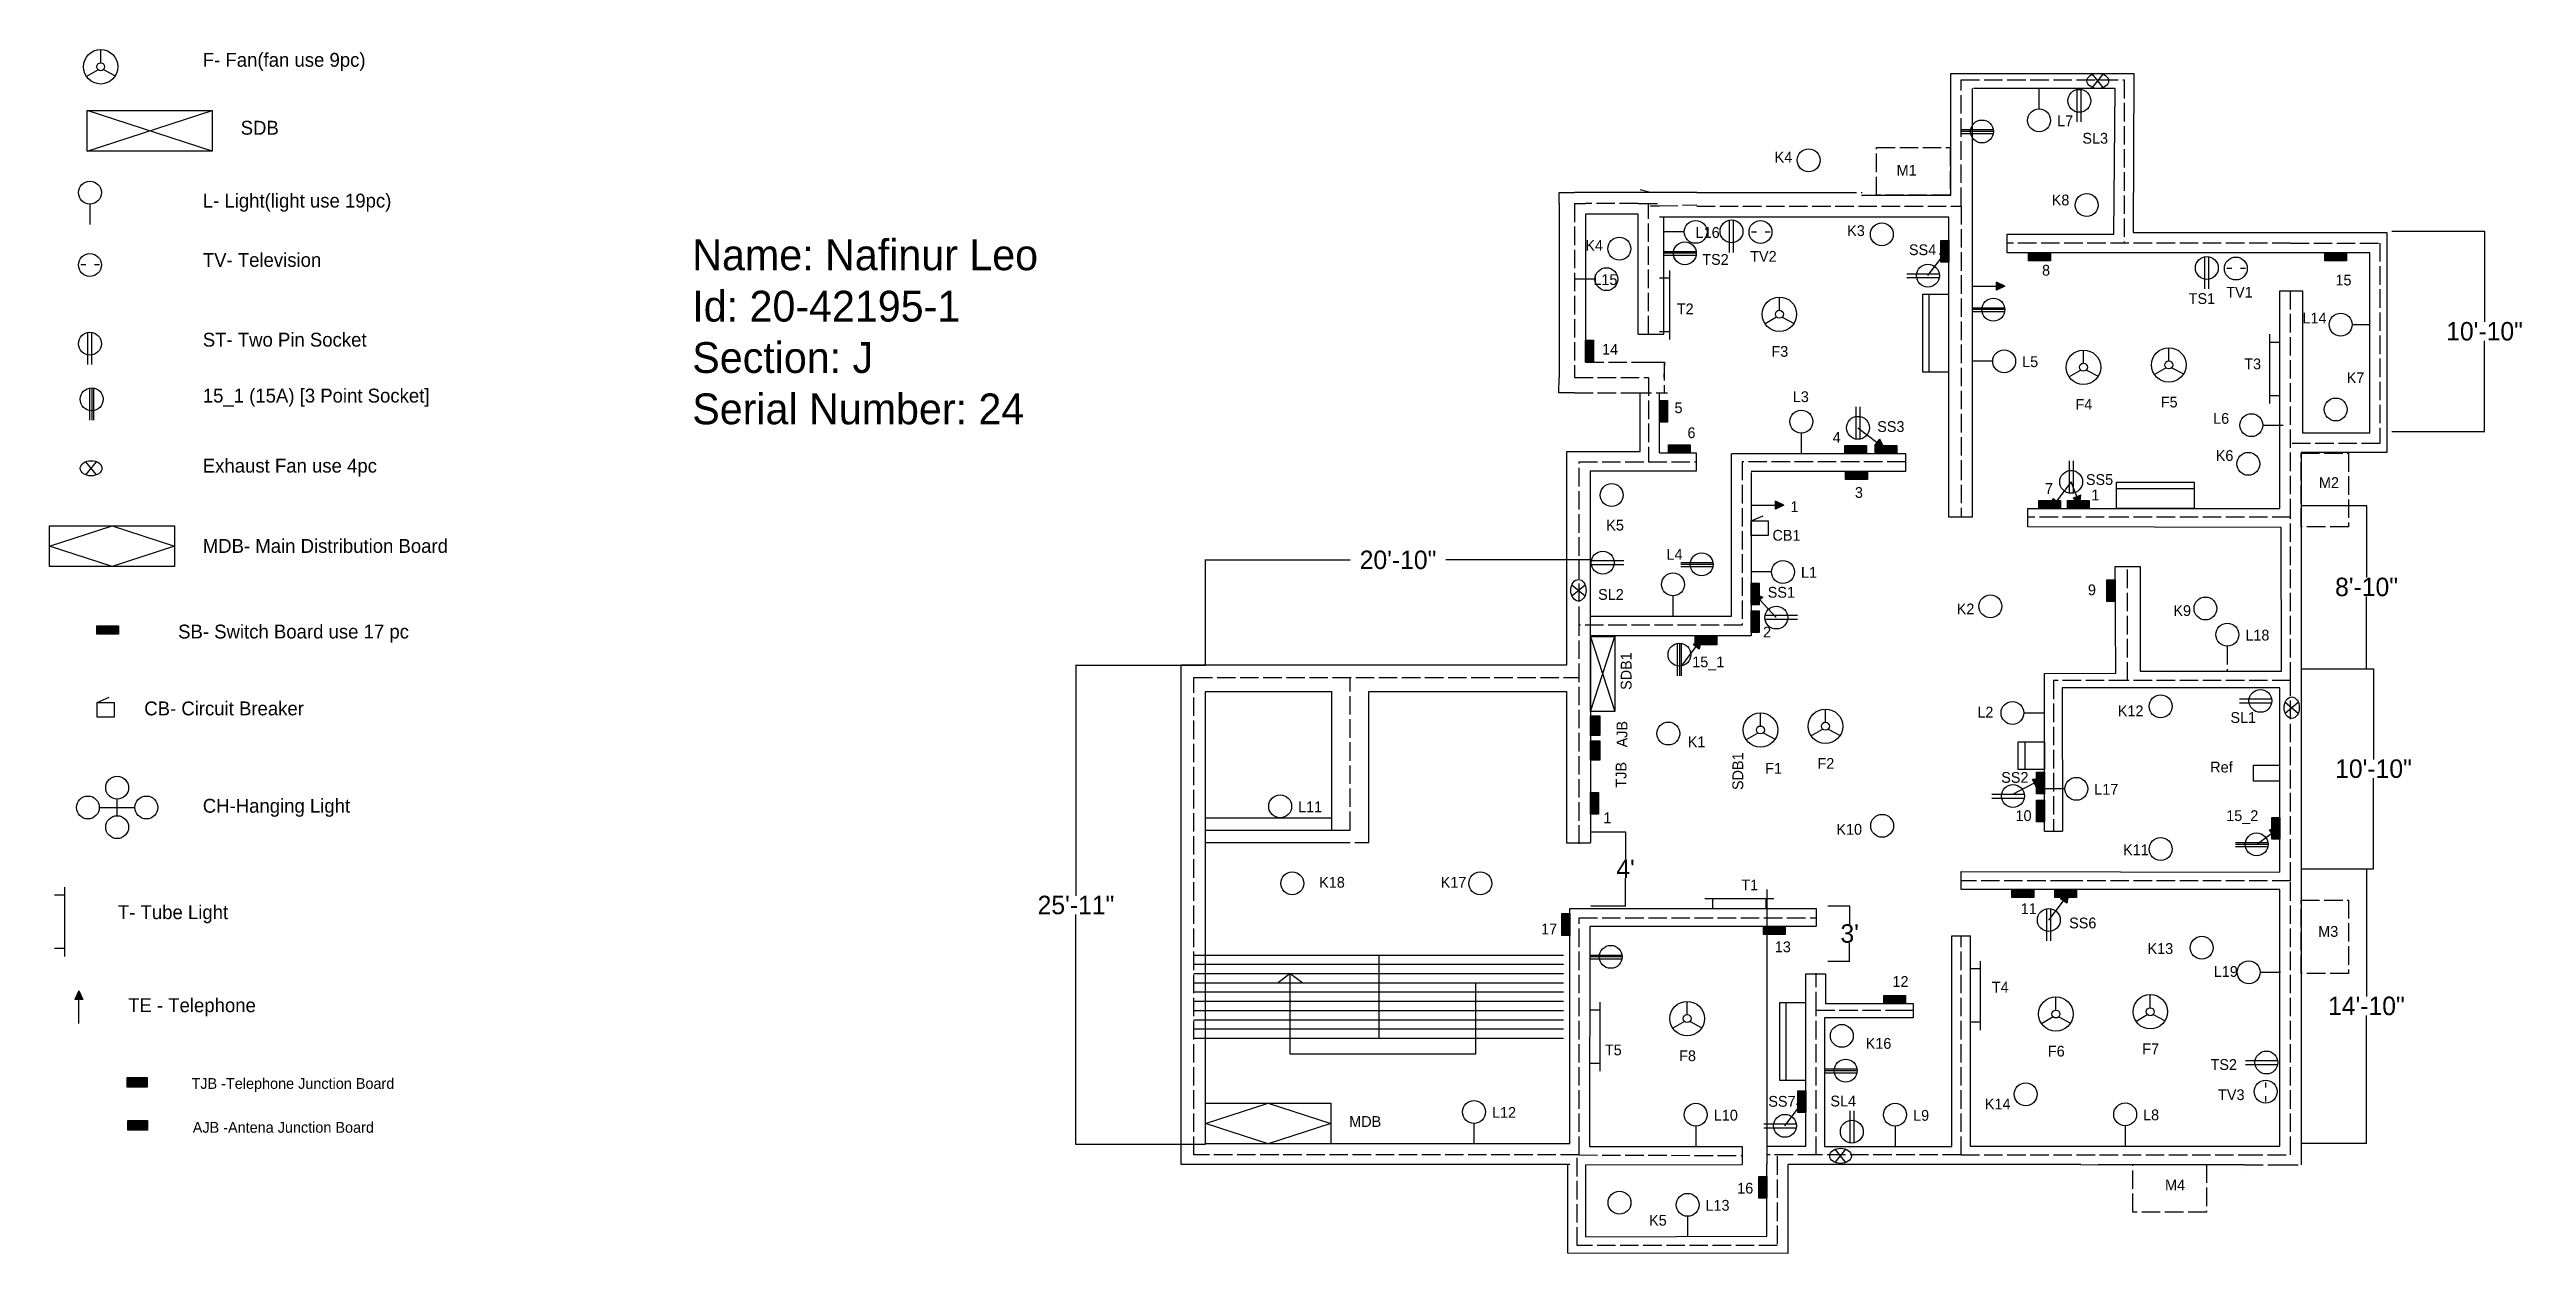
# Model space of a CAD drawing. Header units: feet. Extents: x 5882 to 13044, y -447 to 550.
# Drawn here: x 5882 to 7490, y -447 to 334 of the extents above; entities outside this region: 1.
import ezdxf

# ---------------------------------------------------------------- set-up
doc = ezdxf.new("R2010")
doc.units = ezdxf.units.FT
doc.header["$MEASUREMENT"] = 0
doc.linetypes.add('ACAD_ISO02W100', pattern=[15, 12, -3])
doc.dimstyles.get("Standard").update_dxf_attribs({"dimtxt": 0.18, "dimasz": 0.18, "dimexe": 0.18, "dimexo": 0.0625, "dimgap": 0.09, "dimtad": 0, "dimtih": 1, "dimtoh": 1, "dimdec": 4, "dimzin": 0, "dimdsep": 46, "dimtxsty": 'Standard', "dimcen": 0.09, "dimadec": 0, "dimazin": 0, "dimtfac": 1, "dimtdec": 4, "dimtofl": 0, "dimtmove": 0, "dimatfit": 3, "dimfxl": 1, "dimtolj": 1, "dimtzin": 0, "dimarcsym": 0})

msp = doc.modelspace()

# ---------------------------------------------------------------- texts
at = {"attachment_point": 1}
for s, insert, char_height, width in [('F- Fan(fan use 9pc)', (5981.6, 332.2), 9, 244.912), ('SDB', (6006.2, 288.1), 9, 239.047), ('L- Light(light use 19pc)', (5981.6, 240.8), 9, 226.769), ('{\\C1;Name: Nafinur Leo\\PId: 20-42195-1\\PSection: J\\PSerial Number: 24}', (6299.4, 211.1), 20, 314.875), ('TV- Television', (5981.6, 202.3), 9, 115.317), ('ST- Two Pin Socket', (5981.6, 150.5), 9, 171.366), ('15_1 (15A) [3 Point Socket]', (5981.6, 114.2), 9, 220.374), ('Exhaust Fan use 4pc', (5981.6, 68.7), 9, 222.886), ('MDB- Main Distribution Board', (5981.6, 16.6), 9, 239.047), ('SB- Switch Board use 17 pc', (5965.6, -39), 9, 282.271), ('CB- Circuit Breaker', (5943.6, -88.9), 9, 171.366), ('CH-Hanging Light', (5981.6, -152.1), 9, 171.366), ('T- Tube Light', (5926.5, -221.2), 9, 115.317), ('TE - Telephone', (5933.1, -281.6), 9, 127.161)]:
    msp.add_mtext(s, dxfattribs=dict(at, insert=insert, char_height=char_height, width=width))
at = {"char_height": 7, "attachment_point": 1}
for s, insert in [('L7', (7185.5, 291.6)), ('SL3', (7201.9, 280.3)), ('K4', (7002.1, 268)), ('M1', (7081.3, 259.5)), ('K8', (7182, 240.2)), ('K4', (6879.2, 210.7)), ('L16', (6950.8, 219.1)), ('K3', (7049.2, 220.3)), ('TS2', (6955.1, 201.6)), ('TV2', (6986.2, 203.6)), ('SS4', (7089.3, 207.9)), ('8', (7175.7, 194.6)), ('TV1', (7295.3, 180.3)), ('15', (7366.2, 188.2)), ('T2', (6938.6, 169.5)), ('TS1', (7270.9, 176.2)), ('L14', (7344.8, 163.6)), ('14', (6890.1, 143.3)), ('F3', (7000, 141.9)), ('L5', (7162.8, 135.2)), ('T3', (7307, 133.8)), ('L3', (7013.9, 112.5)), ('K7', (7373.5, 124.8)), ('5', (6937.1, 105.3)), ('F4', (7197.4, 107.5)), ('F5', (7252.8, 109)), ('L6', (7286.8, 98.4)), ('6', (6945.5, 89.1)), ('4', (7039.8, 86.1)), ('SS3', (7068.7, 93.1)), ('K6', (7288.5, 74.3)), ('3', (7054.2, 50.3)), ('7', (7177.6, 52.9)), ('SS5', (7204.2, 58.7)), ('1', (7207.7, 48.7)), ('M2', (7355.5, 56.7)), ('1', (7012.4, 41.1)), ('K5', (6892.8, 29.1)), ('CB1', (7000.7, 22.5)), ('L4', (6931.9, 10.1)), ('SL2', (6887.5, -15.9)), ('SS1', (6997.6, -14.5)), ('L1', (7019.2, -1.6)), ('9', (7205.5, -12.9)), ('K2', (7120.3, -25.3)), ('K9', (7261, -26.4)), ('2', (6994.6, -40.3)), ('L18', (7307.7, -42.3)), ('15_1', (6948.6, -59.7)), ('L2', (7133.7, -92.3)), ('K12', (7224.9, -91.5)), ('SL1', (7298, -95.8)), ('K1', (6945.7, -111.6)), ('F2', (7029.9, -125.6)), ('Ref', (7284.9, -128)), ('F1', (6996, -128.8)), ('SS2', (7149.2, -134.7)), ('L17', (7209.6, -142.4)), ('L11', (6692.7, -153.8)), ('10', (7158.5, -159.5)), ('15_2', (7295.3, -159.5)), ('1', (6890.9, -160.9)), ('K10', (7042.2, -168.4)), ('K11', (7228.3, -181.7)), ('K18', (6706.4, -202.8)), ('K17', (6785.3, -202.8)), ('T1', (6980.5, -204.5)), ('11', (7161.9, -219.9)), ('17', (6850.5, -233.1)), ('SS6', (7193.3, -229.2)), ('M3', (7355, -234.7)), ('13', (7002.2, -244.7)), ('K13', (7244.2, -245.8)), ('12', (7078.6, -267.2)), ('T4', (7143.1, -270.9)), ('L19', (7287.2, -260.7)), ('T5', (6891.9, -311.6)), ('F8', (6940.1, -315.4)), ('K16', (7061.2, -307.4)), ('F6', (7179.5, -312.4)), ('F7', (7240.8, -310.9)), ('TS2', (7285.1, -321.1)), ('TJB -Telephone Junction Board', (5974.3, -333.4)), ('L12', (6818.6, -352.2)), ('SS7', (6998, -345)), ('SL4', (7038.3, -344.8)), ('K14', (7138.6, -346.7)), ('L8', (7241.3, -353.8)), ('TV3', (7290, -340.7)), ('AJB -Antena Junction Board', (5975.1, -361.9)), ('MDB', (6725.9, -358.1)), ('L10', (6962.6, -354)), ('L9', (7092, -354.1)), ('16', (6977.8, -401.4)), ('M4', (7255.6, -399.3)), ('L13', (6957.2, -412.5)), ('K5', (6920.6, -422.2))]:
    msp.add_mtext_dynamic_manual_height_columns(s, width=236.45, gutter_width=1, heights=[0], dxfattribs=dict(at, insert=insert))
at = {"insert": (6879.2, 188.5), "char_height": 7, "attachment_point": 1}
msp.add_mtext_dynamic_manual_height_columns('  L15', width=236.45, gutter_width=1, heights=[0], dxfattribs=at).dxf.set("width", 261.786)
at = {"char_height": 7, "attachment_point": 1, "rotation": 90}
for s, insert in [('SDB1', (6902.2, -81.4)), ('AJB', (6899.5, -118.7)), ('SDB1', (6974.7, -146.4)), ('TJB', (6898.9, -144.8))]:
    msp.add_mtext_dynamic_manual_height_columns(s, width=236.45, gutter_width=1, heights=[0], dxfattribs=dict(at, insert=insert))

# ---------------------------------------------------------------- blocks, each defined once
blk = doc.blocks.new('*D3')
at = {"color": 0, "linetype": 'ByBlock', "lineweight": -2, "transparency": 16777216}
for p, q in [((7344.7, -197.6), (7386.5, -197.6)), ((7386.3, -197.8), (7386.3, -280.5)), ((7386.3, -375.5), (7386.3, -292.7)), ((7344.7, -375.6), (7386.5, -375.6))]:
    blk.add_line(p, q, dxfattribs=at)
at = {"color": 0, "linetype": 'ByBlock', "transparency": 16777216}
for points in [[(7386.3, -197.8), (7386.4, -197.8), (7386.3, -197.6)], [(7386.3, -375.5), (7386.4, -375.5), (7386.3, -375.6)]]:
    blk.add_solid(points, dxfattribs=at)
at = {"layer": 'Defpoints', "color": 0, "linetype": 'ByBlock', "transparency": 16777216}
for p in [(7344.6, -197.6), (7386.3, -197.6), (7344.6, -375.6)]:
    blk.add_point(p, dxfattribs=at)
at = {"color": 0, "linetype": 'ByBlock', "transparency": 16777216, "insert": (7386.3, -286.6), "char_height": 12, "attachment_point": 5}
blk.add_mtext('\\A1;14\'-10"', dxfattribs=at)
blk = doc.blocks.new('*D4')
at = {"color": 0, "linetype": 'ByBlock', "lineweight": -2, "transparency": 16777216}
for p, q in [((7344.7, -67.6), (7391, -67.6)), ((7390.9, -67.8), (7390.9, -126.5)), ((7390.9, -197.5), (7390.9, -138.7)), ((7344.7, -197.6), (7391, -197.6))]:
    blk.add_line(p, q, dxfattribs=at)
at = {"color": 0, "linetype": 'ByBlock', "transparency": 16777216}
for points in [[(7390.8, -67.8), (7390.9, -67.8), (7390.9, -67.6)], [(7390.8, -197.5), (7390.9, -197.5), (7390.9, -197.6)]]:
    blk.add_solid(points, dxfattribs=at)
at = {"layer": 'Defpoints', "color": 0, "linetype": 'ByBlock', "transparency": 16777216}
for p in [(7344.6, -67.6), (7390.9, -67.6), (7344.6, -197.6)]:
    blk.add_point(p, dxfattribs=at)
at = {"color": 0, "linetype": 'ByBlock', "transparency": 16777216, "insert": (7390.9, -132.6), "char_height": 12, "attachment_point": 5}
blk.add_mtext('\\A1;10\'-10"', dxfattribs=at)
blk = doc.blocks.new('*D5')
at = {"color": 0, "linetype": 'ByBlock', "lineweight": -2, "transparency": 16777216}
for p, q in [((7344.7, 38.4), (7386.6, 38.4)), ((7386.4, 38.2), (7386.4, -8.5)), ((7386.4, -67.5), (7386.4, -20.7)), ((7344.7, -67.6), (7386.6, -67.6))]:
    blk.add_line(p, q, dxfattribs=at)
at = {"color": 0, "linetype": 'ByBlock', "transparency": 16777216}
for points in [[(7386.3, 38.2), (7386.4, 38.2), (7386.4, 38.4)], [(7386.3, -67.5), (7386.4, -67.5), (7386.4, -67.6)]]:
    blk.add_solid(points, dxfattribs=at)
at = {"layer": 'Defpoints', "color": 0, "linetype": 'ByBlock', "transparency": 16777216}
for p in [(7344.6, 38.4), (7386.4, 38.4), (7344.6, -67.6)]:
    blk.add_point(p, dxfattribs=at)
at = {"color": 0, "linetype": 'ByBlock', "transparency": 16777216, "insert": (7386.4, -14.6), "char_height": 12, "attachment_point": 5}
blk.add_mtext('\\A1;8\'-10"', dxfattribs=at)
blk = doc.blocks.new('*D6')
at = {"color": 0, "linetype": 'ByBlock', "lineweight": -2, "transparency": 16777216}
for p, q in [((7402.7, 216.4), (7463.2, 216.4)), ((7463, 216.2), (7463, 157.5)), ((7463, 86.5), (7463, 145.3)), ((7402.7, 86.4), (7463.2, 86.4))]:
    blk.add_line(p, q, dxfattribs=at)
at = {"color": 0, "linetype": 'ByBlock', "transparency": 16777216}
for points in [[(7463, 216.2), (7463.1, 216.2), (7463, 216.4)], [(7463, 86.5), (7463.1, 86.5), (7463, 86.4)]]:
    blk.add_solid(points, dxfattribs=at)
at = {"layer": 'Defpoints', "color": 0, "linetype": 'ByBlock', "transparency": 16777216}
for p in [(7402.6, 216.4), (7463, 216.4), (7402.6, 86.4)]:
    blk.add_point(p, dxfattribs=at)
at = {"color": 0, "linetype": 'ByBlock', "transparency": 16777216, "insert": (7463, 151.4), "char_height": 12, "attachment_point": 5}
blk.add_mtext('\\A1;10\'-10"', dxfattribs=at)
blk = doc.blocks.new('*D7')
at = {"color": 0, "linetype": 'ByBlock', "lineweight": -2, "transparency": 16777216}
for p, q in [((6632.5, -65.6), (6548.3, -65.6)), ((6548.5, -65.8), (6548.5, -215)), ((6548.5, -376.4), (6548.5, -227.2)), ((6632.5, -376.6), (6548.3, -376.6))]:
    blk.add_line(p, q, dxfattribs=at)
at = {"color": 0, "linetype": 'ByBlock', "transparency": 16777216}
for points in [[(6548.5, -65.8), (6548.6, -65.8), (6548.5, -65.6)], [(6548.5, -376.4), (6548.6, -376.4), (6548.5, -376.6)]]:
    blk.add_solid(points, dxfattribs=at)
at = {"layer": 'Defpoints', "color": 0, "linetype": 'ByBlock', "transparency": 16777216}
for p in [(6548.5, -65.6), (6632.6, -65.6), (6632.6, -376.6)]:
    blk.add_point(p, dxfattribs=at)
at = {"color": 0, "linetype": 'ByBlock', "transparency": 16777216, "insert": (6548.5, -221.1), "char_height": 12, "attachment_point": 5}
blk.add_mtext('\\A1;25\'-11"', dxfattribs=at)
blk = doc.blocks.new('*D8')
at = {"color": 0, "linetype": 'ByBlock', "lineweight": -2, "transparency": 16777216}
for p, q in [((6632.6, -65.6), (6632.6, 3.2)), ((6632.8, 3), (6726.5, 3)), ((6882.4, 3), (6788.7, 3)), ((6882.6, -65.6), (6882.6, 3.2))]:
    blk.add_line(p, q, dxfattribs=at)
at = {"color": 0, "linetype": 'ByBlock', "transparency": 16777216}
for points in [[(6632.8, 3), (6632.8, 2.9), (6632.6, 3)], [(6882.4, 3), (6882.4, 2.9), (6882.6, 3)]]:
    blk.add_solid(points, dxfattribs=at)
at = {"layer": 'Defpoints', "color": 0, "linetype": 'ByBlock', "transparency": 16777216}
for p in [(6882.6, 3), (6632.6, -65.6), (6882.6, -65.6)]:
    blk.add_point(p, dxfattribs=at)
at = {"color": 0, "linetype": 'ByBlock', "transparency": 16777216, "insert": (6757.6, 3), "char_height": 12, "attachment_point": 5}
blk.add_mtext('\\A1;20\'-10"', dxfattribs=at)
blk = doc.blocks.new('*D9')
at = {"color": 0, "linetype": 'ByBlock', "lineweight": -2, "transparency": 16777216}
for p, q in [((6882.7, -173.6), (6905.5, -173.6)), ((6905.3, -173.8), (6905.3, -191.5)), ((6905.3, -221.5), (6905.3, -203.7)), ((6882.7, -221.6), (6905.5, -221.6))]:
    blk.add_line(p, q, dxfattribs=at)
at = {"color": 0, "linetype": 'ByBlock', "transparency": 16777216}
for points in [[(6905.3, -173.8), (6905.4, -173.8), (6905.3, -173.6)], [(6905.3, -221.5), (6905.4, -221.5), (6905.3, -221.6)]]:
    blk.add_solid(points, dxfattribs=at)
at = {"layer": 'Defpoints', "color": 0, "linetype": 'ByBlock', "transparency": 16777216}
for p in [(6882.6, -173.6), (6882.6, -221.6), (6905.3, -221.6)]:
    blk.add_point(p, dxfattribs=at)
at = {"color": 0, "linetype": 'ByBlock', "transparency": 16777216, "insert": (6905.3, -197.6), "char_height": 12, "attachment_point": 5}
blk.add_mtext("\\A1;4'", dxfattribs=at)
blk = doc.blocks.new('*D10')
at = {"color": 0, "linetype": 'ByBlock', "lineweight": -2, "transparency": 16777216}
for p, q in [((7036.7, -221.6), (7051, -221.6)), ((7050.8, -221.8), (7050.8, -233.5)), ((7050.8, -257.5), (7050.8, -245.7)), ((7036.7, -257.6), (7051, -257.6))]:
    blk.add_line(p, q, dxfattribs=at)
at = {"color": 0, "linetype": 'ByBlock', "transparency": 16777216}
for points in [[(7050.8, -221.8), (7050.8, -221.8), (7050.8, -221.6)], [(7050.8, -257.5), (7050.8, -257.5), (7050.8, -257.6)]]:
    blk.add_solid(points, dxfattribs=at)
at = {"layer": 'Defpoints', "color": 0, "linetype": 'ByBlock', "transparency": 16777216}
for p in [(7036.6, -221.6), (7036.6, -257.6), (7050.8, -257.6)]:
    blk.add_point(p, dxfattribs=at)
at = {"color": 0, "linetype": 'ByBlock', "transparency": 16777216, "insert": (7050.8, -239.6), "char_height": 12, "attachment_point": 5}
blk.add_mtext("\\A1;3'", dxfattribs=at)

# ---------------------------------------------------------------- dimensions: what is measured, and where the dimension line sits
at = {"linetype": 'ByBlock'}
for base, p1, p2, picture, middle in [((7463, 216.4), (7402.6, 86.4), (7402.6, 216.4), '*D6', (7463, 151.4)), ((7386.4, 38.4), (7344.6, -67.6), (7344.6, 38.4), '*D5', (7386.4, -14.6)), ((6548.5, -65.6), (6632.6, -376.6), (6632.6, -65.6), '*D7', (6548.5, -221.1)), ((7390.9, -67.6), (7344.6, -197.6), (7344.6, -67.6), '*D4', (7390.9, -132.6)), ((7386.3, -197.6), (7344.6, -375.6), (7344.6, -197.6), '*D3', (7386.3, -286.6)), ((7050.8, -257.6), (7036.6, -221.6), (7036.6, -257.6), '*D10', (7050.8, -239.6))]:
    dim = msp.add_linear_dim(base=base, p1=p1, p2=p2, angle=90, dimstyle='Standard', override={"dimtxt": 12, "dimdec": 0, "dimlunit": 3}, dxfattribs=at)
    dim.commit()
    dim.dimension.update_dxf_attribs({"geometry": picture, "text_midpoint": middle})
dim = msp.add_linear_dim(base=(6882.6, 3), p1=(6632.6, -65.6), p2=(6882.6, -65.6), dimstyle='Standard', override={"dimtxt": 12, "dimdec": 0, "dimlunit": 3}, dxfattribs=at)
dim.commit()
dim.dimension.update_dxf_attribs({"geometry": '*D8', "text_midpoint": (6757.6, 3)})
dim = msp.add_aligned_dim(p1=(6882.6, -173.6), p2=(6882.6, -221.6), distance=22.7, dimstyle='Standard', override={"dimtxt": 12, "dimdec": 0, "dimlunit": 3}, dxfattribs=at)
dim.commit()
dim.dimension.update_dxf_attribs({"geometry": '*D9', "text_midpoint": (6905.3, -197.6)})

# ---------------------------------------------------------------- hatches: boundary and pattern name
at = {"linetype": 'ByBlock'}
h = msp.add_hatch(color=256, dxfattribs=at)
h.dxf.hatch_style = 1
h.paths.add_polyline_path([(7109.9, 196.3), (7115.2, 196.3), (7115.2, 210.4), (7109.9, 210.4)])
h = msp.add_hatch(color=256, dxfattribs=at)
h.dxf.hatch_style = 1
h.paths.add_polyline_path([(7114.4, 204.5), (7109.1, 201.7), (7113.2, 198.5)])
h = msp.add_hatch(color=256, dxfattribs=at)
h.dxf.hatch_style = 1
h.paths.add_polyline_path([(7181.1, 197.1), (7181.1, 202.3), (7167, 202.3), (7167, 197.1)])
h = msp.add_hatch(color=256, dxfattribs=at)
h.dxf.hatch_style = 1
h.paths.add_polyline_path([(7373.4, 197.1), (7373.4, 202.3), (7359.3, 202.3), (7359.3, 197.1)])
h = msp.add_hatch(color=256, dxfattribs=at)
h.dxf.hatch_style = 1
h.paths.add_polyline_path([(7151.6, 180.8), (7146.2, 183.4), (7146.2, 178.2)])
h = msp.add_hatch(color=256, dxfattribs=at)
h.dxf.hatch_style = 1
h.paths.add_polyline_path([(6879.2, 131.5), (6884.5, 131.5), (6884.5, 145.6), (6879.2, 145.6)])
h = msp.add_hatch(color=256, dxfattribs=at)
h.dxf.hatch_style = 1
h.paths.add_polyline_path([(6927.3, 92.4), (6932.6, 92.4), (6932.6, 106.5), (6927.3, 106.5)])
h = msp.add_hatch(color=256, dxfattribs=at)
h.dxf.hatch_style = 1
h.paths.add_polyline_path([(7073, 76), (7070.3, 81.4), (7067.1, 77.2)])
h = msp.add_hatch(color=256, dxfattribs=at)
h.dxf.hatch_style = 1
h.paths.add_polyline_path([(6947.2, 77.8), (6933.1, 77.8), (6933.1, 72.6), (6947.2, 72.6)])
h = msp.add_hatch(color=256, dxfattribs=at)
h.dxf.hatch_style = 1
h.paths.add_polyline_path([(7061.7, 77.4), (7047.6, 77.4), (7047.6, 72.2), (7061.7, 72.2)])
h = msp.add_hatch(color=256, dxfattribs=at)
h.dxf.hatch_style = 1
h.paths.add_polyline_path([(7081.5, 77.4), (7067.4, 77.4), (7067.4, 72.2), (7081.5, 72.2)])
h = msp.add_hatch(color=256, dxfattribs=at)
h.dxf.hatch_style = 1
h.paths.add_polyline_path([(7062.3, 60.5), (7048.2, 60.5), (7048.2, 55.2), (7062.3, 55.2)])
h = msp.add_hatch(color=256, dxfattribs=at)
h.dxf.hatch_style = 1
h.paths.add_polyline_path([(7008, 38.5), (7002.6, 41.1), (7002.6, 35.9)])
h = msp.add_hatch(color=256, dxfattribs=at)
h.dxf.hatch_style = 1
h.paths.add_polyline_path([(7187.7, 41.7), (7173.6, 41.7), (7173.6, 36.4), (7187.7, 36.4)])
h = msp.add_hatch(color=256, dxfattribs=at)
h.dxf.hatch_style = 1
h.paths.add_polyline_path([(7181.8, 36.9), (7187.1, 39.6), (7183, 42.8)])
h = msp.add_hatch(color=256, dxfattribs=at)
h.dxf.hatch_style = 1
h.paths.add_polyline_path([(7206.3, 41.7), (7192.2, 41.7), (7192.2, 36.4), (7206.3, 36.4)])
h = msp.add_hatch(color=256, dxfattribs=at)
h.dxf.hatch_style = 1
h.paths.add_polyline_path([(7200.8, 45.1), (7195.9, 43.2), (7200.3, 39.1)])
h = msp.add_hatch(color=256, dxfattribs=at)
h.dxf.hatch_style = 1
h.paths.add_polyline_path([(6986.8, -26.1), (6992.1, -26.1), (6992.1, -12), (6986.8, -12)])
h = msp.add_hatch(color=256, dxfattribs=at)
h.dxf.hatch_style = 1
h.paths.add_polyline_path([(7217.8, -24), (7223.1, -24), (7223.1, -9.9), (7217.8, -9.9)])
h = msp.add_hatch(color=256, dxfattribs=at)
h.dxf.hatch_style = 1
h.paths.add_polyline_path([(6986.8, -44.2), (6992.1, -44.2), (6992.1, -30.1), (6986.8, -30.1)])
h = msp.add_hatch(color=256, dxfattribs=at)
h.dxf.hatch_style = 1
h.paths.add_polyline_path([(6988.8, -18.9), (6990.6, -24.7), (6994.4, -21.1)])
h = msp.add_hatch(color=256, dxfattribs=at)
h.dxf.hatch_style = 1
h.paths.add_polyline_path([(5926.8, -45.1), (5926.8, -39.8), (5912.7, -39.8), (5912.7, -45.1)])
h = msp.add_hatch(color=256, dxfattribs=at)
h.dxf.hatch_style = 1
h.paths.add_polyline_path([(6950.5, -46.8), (6950.5, -52.1), (6964.6, -52.1), (6964.6, -46.8)])
h = msp.add_hatch(color=256, dxfattribs=at)
h.dxf.hatch_style = 1
h.paths.add_polyline_path([(6954.4, -49), (6949.1, -51.8), (6953.2, -54.9)])
h = msp.add_hatch(color=256)
h.dxf.hatch_style = 1
h.paths.add_polyline_path([(6888.7, -98.3), (6882.5, -98.3), (6882.5, -111), (6888.7, -111)])
h = msp.add_hatch(color=256)
h.dxf.hatch_style = 1
h.paths.add_polyline_path([(6888.7, -114.4), (6882.5, -114.4), (6882.5, -127.1), (6888.7, -127.1)])
h = msp.add_hatch(color=256, dxfattribs=at)
h.dxf.hatch_style = 1
h.paths.add_polyline_path([(7175.6, -139.3), (7169.6, -139.5), (7172, -144.2)])
h = msp.add_hatch(color=256, dxfattribs=at)
h.dxf.hatch_style = 1
h.paths.add_polyline_path([(7172.1, -148.8), (7177.3, -148.8), (7177.3, -134.7), (7172.1, -134.7)])
h = msp.add_hatch(color=256, dxfattribs=at)
h.dxf.hatch_style = 1
h.paths.add_polyline_path([(6882.5, -162.1), (6887.8, -162.1), (6887.8, -148), (6882.5, -148)])
h = msp.add_hatch(color=256, dxfattribs=at)
h.dxf.hatch_style = 1
h.paths.add_polyline_path([(7172.1, -167.1), (7177.3, -167.1), (7177.3, -153), (7172.1, -153)])
h = msp.add_hatch(color=256, dxfattribs=at)
h.dxf.hatch_style = 1
h.paths.add_polyline_path([(7329.2, -171.1), (7323.3, -172.2), (7326.4, -176.4)])
h = msp.add_hatch(color=256, dxfattribs=at)
h.dxf.hatch_style = 1
h.paths.add_polyline_path([(7324.8, -178.3), (7330.1, -178.3), (7330.1, -164.2), (7324.8, -164.2)])
h = msp.add_hatch(color=256, dxfattribs=at)
h.dxf.hatch_style = 1
h.paths.add_polyline_path([(7170.4, -211), (7156.2, -211), (7156.2, -216.2), (7170.4, -216.2)])
h = msp.add_hatch(color=256, dxfattribs=at)
h.dxf.hatch_style = 1
h.paths.add_polyline_path([(7198.1, -211), (7184, -211), (7184, -216.2), (7198.1, -216.2)])
h = msp.add_hatch(color=256, dxfattribs=at)
h.dxf.hatch_style = 1
h.paths.add_polyline_path([(7192.9, -213.9), (7187.5, -216.7), (7191.7, -219.8)])
h = msp.add_hatch(color=256, dxfattribs=at)
h.dxf.hatch_style = 1
h.paths.add_polyline_path([(6864, -240.8), (6869.2, -240.8), (6869.2, -226.6), (6864, -226.6)])
h = msp.add_hatch(color=256, dxfattribs=at)
h.dxf.hatch_style = 1
h.paths.add_polyline_path([(7008.9, -234.9), (6994.8, -234.9), (6994.8, -240.1), (7008.9, -240.1)])
h = msp.add_hatch(color=256, dxfattribs=at)
h.dxf.hatch_style = 1
h.paths.add_polyline_path([(5901.2, -276.8), (5898.6, -282.3), (5903.8, -282.3)])
h = msp.add_hatch(color=256, dxfattribs=at)
h.dxf.hatch_style = 1
h.paths.add_polyline_path([(7087.1, -279.8), (7073, -279.8), (7073, -285), (7087.1, -285)])
h = msp.add_hatch(color=256)
h.dxf.hatch_style = 1
h.paths.add_polyline_path([(5932.6, -333), (5932.6, -339.2), (5945.4, -339.2), (5945.4, -333)])
h = msp.add_hatch(color=256, dxfattribs=at)
h.dxf.hatch_style = 1
h.paths.add_polyline_path([(7021.6, -347.5), (7016.2, -350.3), (7020.4, -353.5)])
h = msp.add_hatch(color=256, dxfattribs=at)
h.dxf.hatch_style = 1
h.paths.add_polyline_path([(7017.1, -355.7), (7022.4, -355.7), (7022.4, -341.6), (7017.1, -341.6)])
h = msp.add_hatch(color=256)
h.dxf.hatch_style = 1
h.paths.add_polyline_path([(5932.9, -361), (5932.9, -367.2), (5945.7, -367.2), (5945.7, -361)])
h = msp.add_hatch(color=256, dxfattribs=at)
h.dxf.hatch_style = 1
h.paths.add_polyline_path([(6991.8, -411.4), (6997, -411.4), (6997, -397.3), (6991.8, -397.3)])

# ---------------------------------------------------------------- linework, layer by layer
at = {"linetype": 'ACAD_ISO02W100'}
for p, q in [((13043.6, 540.2), (13043.6, 550.5)), ((7123.1, 232.8), (7123.1, 314.7)), ((7123.1, 314.7), (7229.1, 314.7)), ((7229.1, 314.7), (7229.1, 208.7)), ((6921.4, 241.5), (6914.7, 243.2)), ((7043.3, 241.5), (7059, 241.5)), ((6872.2, 234.4), (6872.2, 121.5)), ((6872.2, 234.4), (6872.2, 121.5)), ((6913.4, 234.5), (6879.2, 234.5)), ((6920.1, 149.5), (6920.1, 232.9)), ((6920.2, 232.8), (6920.2, 234.5)), ((6921.4, 232.9), (6927.3, 232.9)), ((6921.5, 232.8), (6921.5, 232.9)), ((6927.3, 232.9), (6951.5, 233.5)), ((6951.5, 232.8), (7123.1, 232.8)), ((7123.1, 232.8), (7123.1, 66.8)), ((7130.1, 232.7), (7130.1, 232.7)), ((7337.1, 208.7), (7153.1, 208.7)), ((7337.1, 208.7), (7395.1, 208.7)), ((7395.1, 208.7), (7395.1, 78.7)), ((7337.1, 30.7), (7337.1, 178.7)), ((7377, 155.8), (7388.5, 155.8)), ((6879.2, 131.5), (6920.1, 131.5)), ((6930.3, 131.5), (6930.3, 111.5)), ((6872.2, 121.5), (6920.1, 121.5)), ((6920.1, 121.5), (6920.1, 66.7)), ((6872.2, 111.5), (6910.1, 111.5)), ((6910.1, 111.5), (6932.6, 111.5)), ((6875.1, -39.3), (6875.1, 66.7)), ((6875.1, 66.7), (6951.1, 66.7)), ((7087.1, 66.8), (6981.1, 66.7)), ((6981.1, 66.7), (6981.1, -39.3)), ((7123.1, 66.8), (7123.1, 30.5)), ((7395.1, 78.7), (7337.1, 78.7)), ((7231.1, 30.7), (7166.4, 30.7)), ((7337.1, 30.7), (7231.1, 30.7)), ((7337.1, -75.3), (7337.1, 30.7)), ((7231.1, -75.3), (7231.1, -1.3)), ((6875.1, -181.3), (6875.1, -39.3)), ((6981.1, -39.3), (6875.1, -39.3)), ((7296, -52.9), (7296, -69.3)), ((6625.1, -383.3), (6625.1, -73.3)), ((6625.1, -73.3), (6875.1, -73.3)), ((6726.6, -172.4), (6726.6, -73.3)), ((7231.1, -75.3), (7183.1, -75.3)), ((7183.1, -75.3), (7183.1, -75.3)), ((7183.1, -75.3), (7183.1, -173.3)), ((7337.1, -75.3), (7231.1, -75.3)), ((7337.1, -205.3), (7337.1, -75.3)), ((6714.6, -172.4), (6726.6, -172.4)), ((6738.6, -180.4), (6738.6, -172.4)), ((6714.6, -180.4), (6738.6, -180.4)), ((7193.1, -205.3), (7123.1, -205.3)), ((7337.1, -205.3), (7193.1, -205.3)), ((7337.1, -383.3), (7337.1, -205.3)), ((6875.1, -383.3), (6875.1, -229.3)), ((6875.1, -229.3), (7029.1, -229.3)), ((6993.1, -229.3), (6993.1, -229.3)), ((7123.1, -383.3), (7123.1, -241.3)), ((7123.1, -241.3), (7123.1, -241.3)), ((7029.1, -289.3), (7029.1, -265.3)), ((7029.1, -383.3), (7029.1, -289.3)), ((7029.1, -289.3), (7082.1, -289.3)), ((7082.1, -289.3), (7092.1, -289.3)), ((7092.1, -289.3), (7092.1, -289.3)), ((6875.1, -383.3), (6625.1, -383.3)), ((6873.8, -442.2), (6873.8, -384.2)), ((6875.1, -383.3), (6981.1, -383.7)), ((6981.1, -377.8), (6981.1, -389.6)), ((6997, -377.6), (6997.1, -389.5)), ((7029.1, -383.3), (6997.1, -383.3)), ((7003.8, -384.2), (7003.8, -442.2)), ((7123.1, -383.3), (7029.1, -383.3)), ((7123.1, -383.3), (7307.1, -383.3)), ((7307.1, -383.3), (7337.1, -383.3)), ((7201, -389.5), (7212.3, -389.8)), ((7307.2, -389.8), (7330.1, -389.8)), ((7330.1, -389.8), (7343.9, -389.8)), ((7003.8, -442.2), (6873.8, -442.2))]:
    msp.add_line(p, q, dxfattribs=at)
for p, q in [((5915.3, 325.8), (5915.3, 334.4)), ((5913.6, 321.3), (5906.1, 316.9)), ((5917.2, 321.4), (5924.8, 317.3)), ((6862.2, 234.4), (6862.2, 121.5)), ((6862.2, 234.4), (6862.2, 121.5)), ((6930.1, 149.5), (6930.1, 225.6)), ((7005.2, 165.1), (7005.2, 173.7)), ((7102.5, 125.1), (7102.5, 175.4)), ((7003.4, 160.6), (6995.9, 156.2)), ((7007, 160.7), (7014.7, 156.6)), ((7202.6, 130.7), (7202.6, 139.3)), ((7258, 132.2), (7258, 140.8)), ((7200.9, 126.2), (7193.4, 121.8)), ((7204.5, 126.3), (7212.2, 122.3)), ((7256.3, 127.7), (7248.8, 123.3)), ((7259.9, 127.8), (7267.5, 123.8)), ((7198.3, 44.2), (7194.6, 53.7)), ((7274.4, 49.2), (7224.1, 49.2)), ((6992.9, -104.9), (6992.9, -96.3)), ((7035.1, -102.4), (7035.1, -93.8)), ((6991.1, -109.4), (6983.6, -113.7)), ((6994.7, -109.2), (7002.4, -113.3)), ((7033.3, -106.9), (7025.8, -111.3)), ((7036.9, -106.8), (7044.6, -110.9)), ((7164.6, -115.1), (7164.6, -133.1)), ((7177.3, -133.1), (7160.3, -133.1)), ((7313.1, -140.7), (7313.1, -130.3)), ((7313.1, -130.3), (7330, -130.3)), ((7330, -140.7), (7313.1, -140.7)), ((7330.1, -377.6), (7330.1, -211)), ((6625.1, -253.5), (6865.1, -253.5)), ((6745.1, -253.5), (6745.1, -301.5)), ((6625.1, -259.5), (6865.1, -259.5)), ((6625.1, -265.5), (6865.1, -265.5)), ((6625.1, -271.5), (6865.1, -271.5)), ((6687.5, -265.5), (6679.8, -271.5)), ((6687.5, -317.9), (6687.5, -265.5)), ((6687.5, -265.5), (6687.5, -265.5)), ((6687.5, -265.5), (6695.7, -271.5)), ((6807.9, -271.5), (6807.9, -317.9)), ((6625.1, -277.5), (6865.1, -277.5)), ((6625.1, -283.5), (6865.1, -283.5)), ((6945.3, -292.2), (6945.3, -283.6)), ((7009.6, -334.8), (7009.6, -284.5)), ((7184.7, -289.2), (7184.7, -280.6)), ((7246, -287.7), (7246, -279.1)), ((6625.1, -289.5), (6865.1, -289.5)), ((6625.1, -295.5), (6865.1, -295.5)), ((6625.1, -301.5), (6865.1, -301.5)), ((6745.1, -301.5), (6745.1, -307.5)), ((6943.6, -296.7), (6936.1, -301.1)), ((6947.2, -296.6), (6954.8, -300.7)), ((7183, -293.7), (7175.4, -298.1)), ((7186.6, -293.6), (7194.2, -297.7)), ((7244.3, -292.2), (7236.8, -296.6)), ((7247.9, -292.1), (7255.6, -296.2)), ((6625.1, -307.5), (6865.1, -307.5)), ((6807.9, -317.9), (6687.5, -317.9)), ((6879.2, -389.8), (6981.1, -389.6))]:
    msp.add_line(p, q)
at = {"linetype": 'ByBlock'}
for p, q in [((7116.5, 239.8), (7116.5, 318.9)), ((7116.5, 318.9), (7235.3, 318.9)), ((7130.4, 309.1), (7130.4, 30.7)), ((7223.2, 309.1), (7131.3, 309.1)), ((7173.8, 295.8), (7173.8, 309.1)), ((7198.6, 287.5), (7198.6, 308.5)), ((7201.2, 287.5), (7201.2, 308.4)), ((7208.4, 309.7), (7215.4, 318.3)), ((7215.4, 309.7), (7208.4, 318.3)), ((7222.3, 214.5), (7223.2, 309.1)), ((7235.3, 318.9), (7234.9, 215.7)), ((5906.5, 268.5), (5987.7, 294.8)), ((5987.7, 268.5), (5906.5, 294.8)), ((7123.1, 282.4), (7144, 282.4)), ((7144.2, 281.2), (7123.1, 281.2)), ((7123.1, 279.9), (7144, 279.9)), ((6951.5, 241.5), (6921.4, 241.5)), ((6951.5, 241.5), (7043.3, 241.5)), ((5908.3, 234), (5908.3, 220.8)), ((6913.4, 149.5), (6913.4, 227.5)), ((6951.5, 225.6), (6927.3, 225.6)), ((7115.2, 225.6), (6951.5, 225.6)), ((7058.6, 239.8), (7116.5, 239.8)), ((7115.2, 30.7), (7115.2, 225.6)), ((6943.4, 216), (6930.1, 216)), ((6972.8, 202.6), (6972.8, 223.6)), ((6975.4, 202.6), (6975.4, 223.6)), ((6990.4, 215.9), (6987, 215.9)), ((6999.3, 215.9), (6995.9, 215.9)), ((7153.1, 202.3), (7153.1, 214.5)), ((7153.1, 214.5), (7222.3, 214.5)), ((7234.9, 215.7), (7399.4, 215.7)), ((7399.6, 215.7), (7399.6, 72.7)), ((5905.7, 194.5), (5902.4, 194.5)), ((5914.6, 194.5), (5911.3, 194.5)), ((6930.1, 203.3), (6951.1, 203.3)), ((6951.2, 202.1), (6930.1, 202.1)), ((6930.1, 200.8), (6951.1, 200.8)), ((7101.6, 187.6), (7111.1, 200.1)), ((7114.4, 204.5), (7109.1, 201.7)), ((7113.2, 198.5), (7109.1, 201.7)), ((7114.4, 204.5), (7113.2, 198.5)), ((7388.5, 202.3), (7153.1, 202.3)), ((7281.4, 179), (7281.4, 199.9)), ((7284, 179), (7284, 199.9)), ((7388.5, 85.6), (7388.5, 202.3)), ((6885.5, 185.3), (6872.2, 185.3)), ((6933.9, 185.9), (6927.3, 185.9)), ((6933.9, 191), (6933.9, 146.1)), ((7088, 188.8), (7108.9, 188.8)), ((7088, 186.3), (7108.9, 186.3)), ((7130.4, 180.8), (7146.2, 180.8)), ((7151.6, 180.8), (7146.2, 183.4)), ((7146.2, 178.2), (7146.2, 183.4)), ((7151.6, 180.8), (7146.2, 178.2)), ((7299, 192.2), (7295.6, 192.2)), ((7307.9, 192.2), (7304.6, 192.2)), ((7330.1, 36.4), (7330.2, 177.8)), ((7330.2, 177.8), (7344.8, 177.8)), ((7344.8, 177.8), (7344.8, 85.6)), ((7130.4, 166.7), (7151.4, 166.7)), ((7151.5, 165.5), (7130.4, 165.5)), ((7130.4, 164.2), (7151.4, 164.2)), ((5907, 129.8), (5907, 150.8)), ((5909.6, 129.8), (5909.6, 150.8)), ((6933.9, 151.2), (6927.3, 151.2)), ((7323.6, 104.6), (7323.6, 149.5)), ((7143.6, 132), (7130.4, 132)), ((7323.6, 144.3), (7330.2, 144.3)), ((5908.3, 93.7), (5908.3, 114.6)), ((5909.5, 114.7), (5909.5, 93.7)), ((5910.8, 93.7), (5910.8, 114.6)), ((6914.7, 73.4), (6914.7, 111.5)), ((6927.3, 72.6), (6927.3, 111.5)), ((7054.9, 102.5), (7054.9, 81.5)), ((7057.4, 102.5), (7057.4, 81.5)), ((7323.6, 109.7), (7330.2, 109.7)), ((7019.4, 85.4), (7019.4, 72.2)), ((7056.2, 88.8), (7068.7, 79.3)), ((7067.1, 77.2), (7070.3, 81.4)), ((7073, 76), (7070.3, 81.4)), ((7319.1, 90.5), (7332.3, 90.5)), ((7344.8, 85.6), (7388.5, 85.6)), ((5905.6, 58.3), (5912.5, 66.8)), ((5912.5, 58.3), (5905.6, 66.8)), ((6867.2, -65.2), (6867.2, 73.4)), ((6867.2, 73.4), (6914.7, 73.4)), ((6927.3, 72.6), (6951.1, 72.6)), ((6951.1, 72.6), (6951.1, 60.6)), ((6974.1, 72.2), (7087.1, 72.2)), ((6974.1, -33.6), (6974.1, 71.8)), ((7073, 76), (7067.1, 77.2)), ((7087.1, 72.2), (7087.1, 60.5)), ((7193.3, 67.4), (7193.3, 46.4)), ((7195.9, 67.4), (7195.9, 46.4)), ((7399.6, 72.7), (7343.9, 72.7)), ((7343.9, 72.7), (7343.9, -389.8)), ((6951.1, 60.6), (6882.4, 60.6)), ((6882.4, 60.6), (6882.4, -33.6)), ((7087.1, 60.5), (6986.8, 60.5)), ((6986.8, 59.7), (6986.8, -46.2)), ((7194.6, 53.7), (7185.1, 41.2)), ((6986.8, 38.5), (7002.6, 38.5)), ((7008, 38.5), (7002.6, 41.1)), ((7002.6, 35.9), (7002.6, 41.1)), ((7008, 38.5), (7002.6, 35.9)), ((7166.4, 36.4), (7330.1, 36.4)), ((7166.4, 24.5), (7166.4, 36.4)), ((7181.8, 36.9), (7183, 42.8)), ((7181.8, 36.9), (7187.1, 39.6)), ((7183, 42.8), (7187.1, 39.6)), ((7200.8, 45.1), (7195.9, 43.2)), ((7200.3, 39.1), (7195.9, 43.2)), ((7200.3, 39.1), (7200.8, 45.1)), ((5882.1, 12), (5922.7, 25.2)), ((5922.7, 25.2), (5963.3, 12)), ((6986.8, 28.3), (6994.6, 31.7)), ((7130.4, 30.7), (7115.2, 30.7)), ((7330.9, 24.1), (7166.4, 24.5)), ((7331.1, -69.3), (7330.9, 24.1)), ((5922.7, -1.2), (5882.1, 12)), ((5963.3, 12), (5922.7, -1.2)), ((6904.1, 2.4), (6883.1, 2.4)), ((6941.1, 1.3), (6962, 1.3)), ((6962.2, 0.1), (6941.1, 0.1)), ((6870.4, -13.2), (6879, -20.2)), ((6870.4, -20.2), (6879, -13.2)), ((6904.1, -0.1), (6883.1, -0.1)), ((6941.1, -1.2), (6962, -1.2)), ((7000.1, -4.8), (6986.8, -4.8)), ((7223.7, -70.4), (7223.1, -1.3)), ((7223.1, -1.3), (7231.1, -1.3)), ((7231.1, -1.3), (7239.5, -1.3)), ((7239.5, -1.3), (7239.5, -69.3)), ((6936.1, -20.3), (6936.1, -33.6)), ((6988.8, -18.9), (6990.6, -24.7)), ((6988.8, -18.9), (6994.4, -21.1)), ((6994.4, -21.1), (6990.6, -24.7)), ((7003.2, -34.4), (6992.5, -22.9)), ((6882.4, -33.6), (6974.1, -33.6)), ((6986.8, -46.2), (6882.5, -46.2)), ((6882.5, -46.8), (6882.5, -180.5)), ((6882.5, -46.8), (6898.3, -95.3)), ((6882.5, -95.3), (6898.3, -46.8)), ((7016.9, -33.1), (6995.9, -33.1)), ((7016.9, -35.6), (6995.9, -35.6)), ((6939.1, -72.2), (6939.1, -51.2)), ((6940.3, -51.1), (6940.3, -72.2)), ((6941.6, -72.2), (6941.6, -51.2)), ((6941.6, -65.9), (6951.1, -53.3)), ((6954.4, -49), (6949.1, -51.8)), ((6953.2, -54.9), (6949.1, -51.8)), ((6954.4, -49), (6953.2, -54.9)), ((6616.9, -389.5), (6616.9, -65.2)), ((6616.9, -65.2), (6867.2, -65.2)), ((7177.3, -70.7), (7223.7, -70.4)), ((7177.3, -173.1), (7177.3, -70.7)), ((7330.1, -80), (7188.8, -80.1)), ((7188.8, -80.1), (7188.9, -173)), ((7239.5, -69.3), (7331.1, -69.3)), ((7330.1, -199.7), (7330.1, -80)), ((5913.1, -89.5), (5920.9, -86.1)), ((6632.6, -376), (6632.6, -82.4)), ((6632.6, -82.4), (6714.6, -82.4)), ((6714.6, -172.4), (6714.6, -82.4)), ((6738.6, -82.4), (6867.2, -82.4)), ((6738.6, -172.4), (6738.6, -82.4)), ((6867.2, -180.9), (6867.2, -82.4)), ((7163.9, -96.3), (7177.1, -96.3)), ((7303.9, -87.2), (7324.8, -87.2)), ((7303.9, -89.8), (7324.8, -89.8)), ((7333.6, -89.4), (7342.1, -96.4)), ((7333.6, -96.4), (7342.1, -89.4)), ((7156.8, -149), (7170.8, -141.8)), ((7175.6, -139.3), (7169.6, -139.5)), ((7172, -144.2), (7169.6, -139.5)), ((7175.6, -139.3), (7172, -144.2)), ((5914.4, -157.7), (5937.6, -157.7)), ((5926, -157.7), (5926, -152.3)), ((5926, -163.1), (5926, -157.7)), ((7143.1, -149), (7164.1, -149)), ((7143.1, -151.6), (7164.1, -151.6)), ((7190.5, -145.6), (7177.3, -145.6)), ((6632.6, -164.4), (6714.6, -164.4)), ((6632.6, -172.4), (6714.6, -172.4)), ((7177.3, -173.1), (7188.9, -173)), ((7315, -181.7), (7324.8, -174.3)), ((7322.4, -164.8), (7322.4, -164.8)), ((7329.2, -171.1), (7323.3, -172.2)), ((7326.4, -176.4), (7323.3, -172.2)), ((7329.2, -171.1), (7326.4, -176.4)), ((6632.6, -180.4), (6714.6, -180.4)), ((6882.5, -180.9), (6867.2, -180.9)), ((7301.3, -180.4), (7322.3, -180.4)), ((7322.4, -181.7), (7301.3, -181.7)), ((7301.3, -183), (7322.3, -183)), ((7123.2, -198.6), (7123.2, -198.6)), ((7123.2, -211), (7123.2, -199.3)), ((7123.2, -199.3), (7330.1, -199.7)), ((5891.9, -214.6), (5885.3, -214.6)), ((5891.9, -209.5), (5891.9, -254.4)), ((6869.2, -376), (6869.2, -223.3)), ((6869.2, -223.3), (7029.1, -223.3)), ((6956.7, -216.7), (7001.6, -216.7)), ((6961.8, -216.7), (6961.8, -223.3)), ((6996.4, -216.7), (6996.4, -223.3)), ((6997, -211), (6997, -377.6)), ((7029.1, -223.3), (7029.1, -229.3)), ((7330.1, -211), (7123.2, -211)), ((7178.8, -244.4), (7178.8, -223.5)), ((7180.1, -230.8), (7189.6, -218.3)), ((7181.4, -244.4), (7181.4, -223.5)), ((7192.9, -213.9), (7187.5, -216.7)), ((7191.7, -219.8), (7187.5, -216.7)), ((7192.9, -213.9), (7191.7, -219.8)), ((6882.1, -234.9), (6881.9, -377.8)), ((7028.9, -234.9), (6882.1, -234.9)), ((7029.1, -229.3), (7029.1, -234.9)), ((7029.1, -234.9), (7029.1, -234.9)), ((7117.1, -377.9), (7117.1, -241.1)), ((7117.1, -241.1), (7129, -241.1)), ((7129, -240.8), (7129, -377.6)), ((5891.9, -249.3), (5885.3, -249.3)), ((6882, -253.5), (6903, -253.5)), ((6903.1, -254.7), (6882, -254.7)), ((6882, -256), (6903, -256)), ((7022.4, -377.9), (7022.4, -265.8)), ((7022.4, -265.8), (7035.2, -265.8)), ((7035.2, -265.8), (7035.2, -285)), ((7135.6, -262.5), (7129, -262.5)), ((7135.6, -257.4), (7135.6, -302.3)), ((7317.4, -264.7), (7330.6, -264.7)), ((5901.2, -276.8), (5898.6, -282.3)), ((5903.8, -282.3), (5898.6, -282.3)), ((5901.2, -276.8), (5903.8, -282.3)), ((5901.2, -298), (5901.2, -282.3)), ((6888.6, -289.2), (6882, -289.2)), ((6888.6, -284.1), (6888.6, -329)), ((7035.2, -285), (7092.1, -285)), ((7092.1, -285), (7092.1, -294.3)), ((7092.1, -294.3), (7034.5, -294.3)), ((7034.5, -294.3), (7034.5, -377.9)), ((7135.6, -297.2), (7129, -297.2)), ((6888.6, -323.9), (6882, -323.9)), ((7034.5, -327.4), (7055.5, -327.4)), ((7055.6, -328.6), (7034.5, -328.6)), ((7034.5, -329.9), (7055.5, -329.9)), ((7307.7, -322), (7328.7, -322)), ((7307.7, -324.6), (7328.7, -324.6)), ((7320.9, -339.6), (7320.9, -336.3)), ((6632.6, -362.8), (6673.3, -349.7)), ((6673.3, -349.7), (6713.9, -362.8)), ((7008.8, -364.4), (7018.3, -351.9)), ((7021.6, -347.5), (7016.2, -350.3)), ((7020.4, -353.5), (7016.2, -350.3)), ((7021.6, -347.5), (7020.4, -353.5)), ((7320.9, -348.5), (7320.9, -345.2)), ((6673.3, -376), (6632.6, -362.8)), ((6713.9, -362.8), (6673.3, -376)), ((6806.9, -362.8), (6806.9, -376)), ((6950.9, -364.6), (6950.9, -377.8)), ((6995.1, -363.1), (7016.1, -363.1)), ((6995.1, -365.7), (7016.1, -365.7)), ((7050.9, -354.6), (7050.9, -375.5)), ((7053.5, -354.6), (7053.5, -375.5)), ((7080.3, -364.6), (7080.3, -377.9)), ((7229.7, -364.4), (7229.7, -377.6)), ((6869.2, -376), (6632.6, -376)), ((6881.9, -377.8), (6981.1, -377.8)), ((7022.4, -377.9), (6997, -377.9)), ((7034.5, -377.9), (7117.1, -377.9)), ((7041.4, -388.2), (7048.4, -379.6)), ((7048.4, -388.2), (7041.4, -379.6)), ((7129, -377.6), (7307.2, -377.6)), ((7307.2, -377.6), (7330.1, -377.6)), ((6869.2, -389.5), (6616.9, -389.5)), ((6867.9, -447), (6867.9, -389)), ((6879.2, -389.8), (6879.2, -436.5)), ((6997, -436.1), (6997, -389.5)), ((7201, -389.5), (7010.8, -389.5)), ((7010.8, -447.3), (7010.8, -389.5)), ((7307.2, -389.8), (7212.3, -389.8)), ((7307.2, -392.6), (7307.2, -392.6)), ((6945.6, -423.1), (6945.6, -436.3)), ((7010.8, -447.3), (6867.9, -447)), ((6879.2, -436.5), (6997, -436.1))]:
    msp.add_line(p, q, dxfattribs=at)
at = {"linetype": 'Continuous'}
for p, q in [((6862.2, 234.4), (6862.2, 241.5)), ((6862.2, 241.5), (6868.7, 241.5)), ((6865.2, 241.5), (6872.2, 241.5)), ((6920.2, 241.5), (6872.2, 241.5)), ((6926, 241.5), (6913.4, 241.5)), ((6872.2, 234.4), (6879.2, 234.4)), ((6913.4, 227.5), (6879.2, 227.5)), ((6879.2, 227.5), (6879.2, 131.5)), ((6913.4, 234.5), (6926, 234.5)), ((6913.4, 149.5), (6926, 149.5)), ((6926, 149.5), (6930.1, 149.5)), ((6920.1, 131.5), (6930.5, 131.5)), ((6930.5, 131.5), (6930.1, 121.5)), ((6862, 111.5), (6862.2, 121.5)), ((6872.2, 111.5), (6862, 111.5))]:
    msp.add_line(p, q, dxfattribs=at)
at = {"linetype": 'ByBlock'}
for points in [[(5906.5, 294.8), (5987.7, 294.8), (5987.7, 268.5), (5906.5, 268.5)], [(7115.2, 210.4), (7115.2, 196.3), (7109.9, 196.3), (7109.9, 210.4)], [(7167, 202.3), (7181.1, 202.3), (7181.1, 197.1), (7167, 197.1)], [(7359.3, 202.3), (7373.4, 202.3), (7373.4, 197.1), (7359.3, 197.1)], [(6884.5, 145.6), (6884.5, 131.5), (6879.2, 131.5), (6879.2, 145.6)], [(6932.6, 106.5), (6932.6, 92.4), (6927.3, 92.4), (6927.3, 106.5)], [(6933.1, 77.8), (6947.2, 77.8), (6947.2, 72.6), (6933.1, 72.6)], [(7047.6, 77.4), (7061.7, 77.4), (7061.7, 72.2), (7047.6, 72.2)], [(7067.4, 77.4), (7081.5, 77.4), (7081.5, 72.2), (7067.4, 72.2)], [(7048.2, 60.5), (7062.3, 60.5), (7062.3, 55.2), (7048.2, 55.2)], [(7173.6, 41.7), (7187.7, 41.7), (7187.7, 36.4), (7173.6, 36.4)], [(7192.2, 41.7), (7206.3, 41.7), (7206.3, 36.4), (7192.2, 36.4)], [(5882.1, 25.2), (5963.3, 25.2), (5963.3, -1.2), (5882.1, -1.2)], [(6986.8, 28.3), (6997.8, 28.3), (6997.8, 18.8), (6986.8, 18.8)], [(6992.1, -12), (6992.1, -26.1), (6986.8, -26.1), (6986.8, -12)], [(7223.1, -9.9), (7223.1, -24), (7217.8, -24), (7217.8, -9.9)], [(6992.1, -30.1), (6992.1, -44.2), (6986.8, -44.2), (6986.8, -30.1)], [(5912.7, -39.8), (5926.8, -39.8), (5926.8, -45.1), (5912.7, -45.1)], [(6898.3, -46.8), (6898.3, -95.3), (6882.5, -95.3), (6882.5, -46.8)], [(6964.6, -52.1), (6950.5, -52.1), (6950.5, -46.8), (6964.6, -46.8)], [(5913.1, -89.5), (5924, -89.5), (5924, -99), (5913.1, -99)], [(7177.3, -134.7), (7177.3, -148.8), (7172.1, -148.8), (7172.1, -134.7)], [(6887.8, -148), (6887.8, -162.1), (6882.5, -162.1), (6882.5, -148)], [(7177.3, -153), (7177.3, -167.1), (7172.1, -167.1), (7172.1, -153)], [(7330.1, -164.2), (7330.1, -178.3), (7324.8, -178.3), (7324.8, -164.2)], [(7156.2, -211), (7170.4, -211), (7170.4, -216.2), (7156.2, -216.2)], [(7184, -211), (7198.1, -211), (7198.1, -216.2), (7184, -216.2)], [(6869.2, -226.6), (6869.2, -240.8), (6864, -240.8), (6864, -226.6)], [(6994.8, -234.9), (7008.9, -234.9), (7008.9, -240.1), (6994.8, -240.1)], [(7073, -279.8), (7087.1, -279.8), (7087.1, -285), (7073, -285)], [(6632.6, -349.7), (6713.9, -349.7), (6713.9, -376), (6632.6, -376)], [(7022.4, -341.6), (7022.4, -355.7), (7017.1, -355.7), (7017.1, -341.6)], [(6997, -397.3), (6997, -411.4), (6991.8, -411.4), (6991.8, -397.3)]]:
    msp.add_lwpolyline(points, close=True, dxfattribs=at)
at = {"linetype": 'ACAD_ISO02W100'}
for points in [[(7068.3, 270.7), (7116, 270.7), (7116, 239.8), (7068.3, 239.8)], [(7374.7, 72.3), (7374.7, 24.6), (7343.9, 24.6), (7343.9, 72.3)], [(7374.7, -217.8), (7374.7, -265.5), (7343.9, -265.5), (7343.9, -217.8)], [(7282.5, -420.4), (7234.7, -420.4), (7234.7, -389.5), (7282.5, -389.5)]]:
    msp.add_lwpolyline(points, close=True, dxfattribs=at)
for points in [[(7115.2, 125.1), (7115.2, 175.4), (7098.2, 175.4), (7098.2, 125.1)], [(7274.4, 36.4), (7224.1, 36.4), (7224.1, 53.5), (7274.4, 53.5)], [(6888.7, -98.3), (6888.7, -111), (6882.5, -111), (6882.5, -98.3)], [(6888.7, -114.4), (6888.7, -127.1), (6882.5, -127.1), (6882.5, -114.4)], [(7022.4, -334.8), (7022.4, -284.5), (7005.3, -284.5), (7005.3, -334.8)], [(5945.4, -339.2), (5932.6, -339.2), (5932.6, -333), (5945.4, -333)], [(5945.7, -367.2), (5932.9, -367.2), (5932.9, -361), (5945.7, -361)]]:
    msp.add_lwpolyline(points, close=True)
msp.add_lwpolyline([(7160.3, -133.1), (7160.3, -115.1), (7177.3, -115.1), (7177.3, -133.1)])
for centre, radius in [((5915.3, 323.2), 11.2), ((5915.3, 323.2), 2.58), ((7005.2, 162.5), 11.2), ((7005.2, 162.5), 2.58), ((7202.6, 128.1), 11.2), ((7202.6, 128.1), 2.58), ((7258, 129.6), 11.2), ((7258, 129.6), 2.58), ((6992.9, -107.4), 11.2), ((7035.1, -105), 11.2), ((6992.9, -107.4), 2.58), ((7035.1, -105), 2.58), ((6945.3, -294.8), 11.2), ((7184.7, -291.8), 11.2), ((7184.7, -291.8), 2.58), ((7246, -290.3), 11.2), ((7246, -290.3), 2.58), ((6945.3, -294.8), 2.58)]:
    msp.add_circle(centre, radius)
at = {"linetype": 'ByBlock'}
for centre in [(7199.9, 301.1), (7173.8, 288.4), (7136.7, 281.2), (7024.2, 262.5), (5908.3, 241.5), (7204.7, 233.4), (6901.3, 205.1), (6943.8, 202.1), (6950.8, 216), (6974.1, 216.3), (6992.9, 215.9), (7071.7, 214.4), (5908.3, 194.5), (7101.6, 187.6), (7282.7, 192.6), (7301.5, 192.2), (6892.9, 185.3), (7144.1, 165.5), (7369.6, 155.8), (5908.3, 143.4), (7151.1, 132), (5909.5, 107.3), (7019.4, 92.8), (7311.6, 90.5), (7366.4, 100.7), (7056.2, 88.8), (7309.6, 65.4), (6896.3, 45.1), (7194.6, 53.7), (6890.5, 1.2), (6954.7, 0.1), (7007.5, -4.8), (6936.1, -12.9), (7003.2, -34.4), (7142.2, -27.1), (7281.8, -28.5), (7296, -45.5), (6940.3, -58.5), (7156.5, -96.3), (7252.7, -92), (7317.5, -88.5), (6933.1, -109.7), (5926, -144.9), (7156.8, -150.3), (7198, -145.6), (5907, -157.7), (5945, -157.7), (6681.1, -157), (5926, -170.5), (7071.9, -169.6), (7315, -181.7), (7252.7, -184.7), (6688.9, -207), (6811, -207), (7180.1, -230.8), (6895.7, -254.7), (7279.4, -248.8), (7309.9, -264.7), (7045.7, -306), (7048.2, -328.6), (7321.4, -323.3), (7165.1, -343.9), (7320.9, -342.2), (6806.9, -355.4), (6950.9, -357.2), (7080.3, -357.2), (7229.7, -357), (7008.8, -364.4), (7052.2, -368.2), (6901.4, -414.3), (6945.6, -415.7)]:
    msp.add_circle(centre, 7.43, dxfattribs=at)
for centre, major_axis in [((7211.9, 314), (-7.02, 0)), ((5909.1, 62.5), (-7.02, 0)), ((6874.7, -16.7), (0, 7.02)), ((7337.8, -92.9), (0, 7.02)), ((7044.9, -383.9), (-7.02, 0))]:
    msp.add_ellipse(centre, major_axis=major_axis, ratio=0.704089, dxfattribs=at)

msp.set_redraw_order([(e.dxf.handle, doc.entitydb.next_handle()) for e in msp.query("TEXT MTEXT ATTDEF DIMENSION ARC_DIMENSION")])  # texts and dimensions are drawn at this point

doc.saveas('drawing.dxf')
